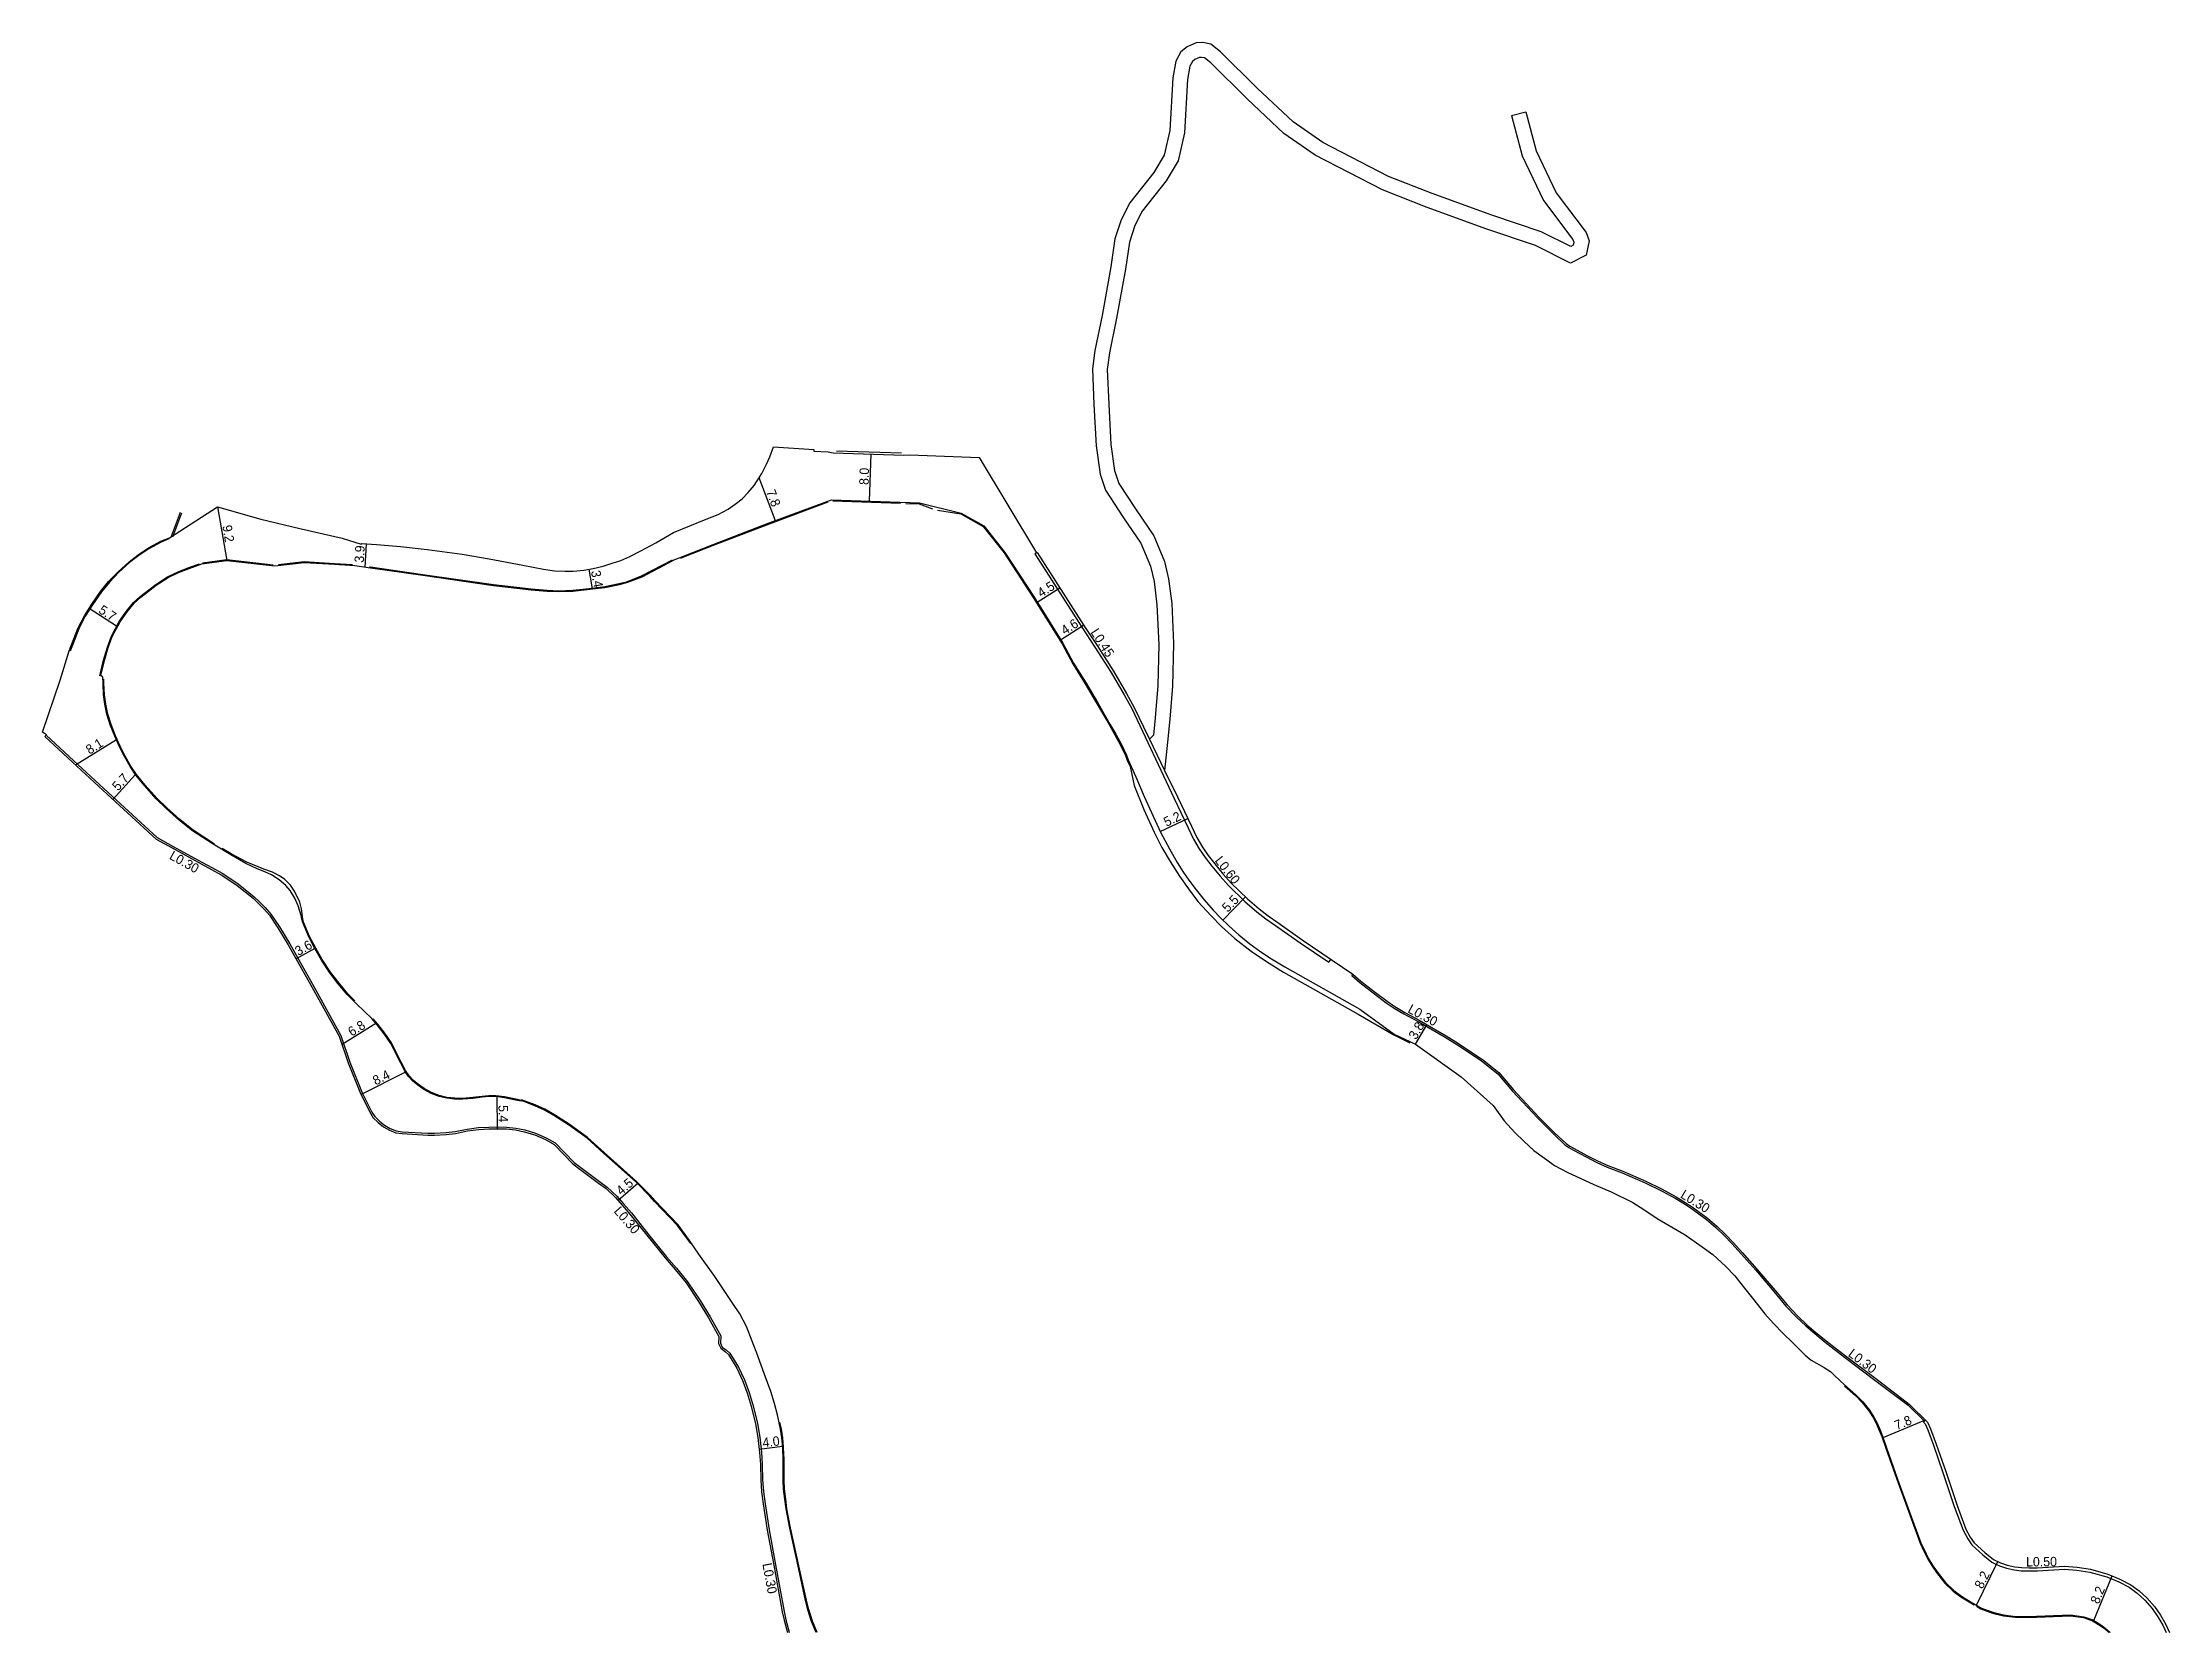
# Model space of a CAD drawing. Header units: metres. Extents: x -25600 to -24000, y -96000 to -93600.
# Drawn here: x -25197.1 to -24837, y -95400 to -95130.8 of the extents above; entities that cross this region are included whole.
import ezdxf

# ---------------------------------------------------------------- set-up
doc = ezdxf.new("R2010")
doc.units = ezdxf.units.M
doc.header["$LTSCALE"] = 2.5
for name, color, linetype in [('側溝・桝', 7, 'Continuous'), ('幅員', 7, 'Continuous'), ('歩道・分離帯・安全施設', 7, 'Continuous'), ('道路', 7, 'Continuous')]:
    doc.layers.add(name, color=color, linetype=linetype)
doc.styles.get("Standard").update_dxf_attribs({"font": ''})
doc.styles.get('Standard').set_extended_font_data('@MS PGothic')

msp = doc.modelspace()

# ---------------------------------------------------------------- texts
at = {"layer": '側溝・桝'}
for s, rotation, p in [('L0.45', 303.1021, (-25019.77, -95230.68)), ('L0.30', 330.7621, (-25175.8, -95268.97)), ('L0.60', 308.1495, (-24998.75, -95269.36)), ('L0.30', 331.9411, (-24966.12, -95294.96)), ('L0.30', 328.4299, (-24919.96, -95326.31)), ('L0.30', 311.1495, (-25100.52, -95328.75)), ('L0.30', 322.9203, (-24891.55, -95353.1)), ('L0.30', 280.4849, (-25075.27, -95388.4)), ('L0.50', 0.5144, (-24861.3, -95388.84))]:
    msp.add_text(s, height=1.6, rotation=rotation, dxfattribs=at).set_placement(p)
at = {"layer": '幅員'}
for s, rotation, p in [('8.0', 88.235, (-25057.28, -95205.75)), ('7.8', 290.6838, (-25074.65, -95206.86)), ('9.2', 279.6123, (-25166.7, -95212.66)), ('3.9', 86.7426, (-25142.74, -95218.92)), ('3.4', 279.9211, (-25104.28, -95220.34)), ('4.5', 32.5894, (-25028.05, -95224.84)), ('5.7', 327.4598, (-25187.78, -95227.31)), ('4.6', 32.5894, (-25024.04, -95231.18)), ('8.1', 31.9287, (-25189.18, -95251.4)), ('5.7', 47.4449, (-25184.35, -95257.63)), ('5.2', 25.4529, (-25006.84, -95263.63)), ('5.5', 45.5694, (-24996.48, -95278.18)), ('3.6', 29.083, (-25153.84, -95285.5)), ('6.8', 31.8981, (-25144.78, -95299.15)), ('3.8', 59.7185, (-24964.58, -95299.75)), ('8.4', 26.6999, (-25140.73, -95307.41)), ('5.4', 270.6103, (-25119.94, -95310.72)), ('4.5', 41.1495, (-25099.15, -95326.07)), ('7.8', 22.4398, (-24883.19, -95365.77)), ('4.0', 7.0377, (-25075.14, -95368.68)), ('8.2', 64.0709, (-24868.68, -95392.74)), ('8.2', 67.5852, (-24849.01, -95395.3))]:
    msp.add_text(s, height=1.6, rotation=rotation, dxfattribs=at).set_placement(p)

# ---------------------------------------------------------------- linework, layer by layer
at = {"layer": '側溝・桝'}
for points in [[(-25028.84, -95217.23), (-25029.11, -95217.4)], [(-25029.11, -95217.4), (-25021.18, -95229.79), (-25018.98, -95233.18), (-25016.21, -95237.49), (-25013.98, -95241.25), (-25012.71, -95243.59)], [(-25012.71, -95243.59), (-25005.53, -95258.8), (-25003.17, -95263.76), (-25002.24, -95265.68), (-25001.28, -95267.36), (-25000.29, -95268.82), (-24999.17, -95270.24), (-24997.77, -95271.95), (-24996.33, -95273.56), (-24993.56, -95276.27), (-24991.54, -95277.99), (-24990.01, -95279.19), (-24988.36, -95280.33), (-24984.19, -95283.24), (-24979.33, -95286.53)], [(-25177.72, -95265.41), (-25186, -95257.82), (-25191.85, -95252.44), (-25196.54, -95248.1)], [(-25009.73, -95248.77), (-25007.17, -95254.06)], [(-25177.72, -95265.41), (-25175.04, -95266.91), (-25170.15, -95269.58), (-25168.37, -95270.54), (-25166.71, -95271.46), (-25165.24, -95272.42), (-25164.02, -95273.27), (-25161.29, -95275.47), (-25160.51, -95276.2), (-25159.43, -95277.27), (-25158.46, -95278.39), (-25157.02, -95280.51), (-25155.25, -95283.4), (-25150.94, -95291.15), (-25146.62, -95298.93), (-25145.09, -95303.43), (-25143, -95308.65), (-25141.36, -95311.92), (-25140.89, -95312.67), (-25140.08, -95313.43), (-25139.21, -95314.13), (-25138.27, -95314.68), (-25137.25, -95315.08), (-25136.22, -95315.22), (-25131.91, -95315.49), (-25130.8, -95315.49), (-25128.82, -95315.38), (-25127.28, -95315.19), (-25125.24, -95314.78), (-25123.31, -95314.53), (-25121.56, -95314.43), (-25120.07, -95314.42), (-25118.56, -95314.43), (-25117.03, -95314.6), (-25115.49, -95314.92), (-25113.66, -95315.48), (-25111.85, -95316.25), (-25110.33, -95317.13), (-25107.11, -95320.42), (-25106, -95321.31), (-25102.82, -95323.67), (-25101.51, -95324.61), (-25099.91, -95326.15), (-25098.77, -95327.45), (-25097.44, -95328.96), (-25094.59, -95332.55), (-25091.47, -95336.38), (-25089.8, -95338.32), (-25087.93, -95340.64), (-25085.82, -95343.79), (-25084.09, -95346.56), (-25082.3, -95349.8), (-25082.35, -95351.02), (-25082.05, -95351.69), (-25081.31, -95352.22), (-25080.75, -95352.72), (-25079.3, -95355.08), (-25078.3, -95357.24), (-25077.51, -95359.35), (-25076.83, -95361.61), (-25076.09, -95364.63), (-25075.71, -95366.95), (-25075.4, -95369.48), (-25075.27, -95371.54), (-25075.22, -95374.17), (-25075.09, -95376.16), (-25074.81, -95378.2), (-25074.13, -95382.63), (-25073.03, -95388.55), (-25071.59, -95396.46), (-25071.29, -95397.84), (-25070.7, -95399.95), (-25070.68, -95400)], [(-24979.33, -95286.53), (-24978.98, -95286.02)], [(-24975.45, -95288.76), (-24975.28, -95288.53)], [(-24975.45, -95288.76), (-24974.13, -95289.94), (-24971.83, -95291.72), (-24969.66, -95293.39), (-24968.3, -95294.28), (-24966.64, -95295.29), (-24964.21, -95296.58), (-24959.66, -95299.24), (-24957.54, -95300.54), (-24955.45, -95301.92), (-24953.52, -95303.25), (-24950.75, -95305.4), (-24948.29, -95308.3), (-24943.99, -95312.94), (-24941.32, -95315.6), (-24939.37, -95317.42), (-24938.72, -95317.89), (-24937.93, -95318.34), (-24935.8, -95319.5), (-24933.96, -95320.42), (-24932.21, -95321.2), (-24929.7, -95322.19), (-24925.81, -95323.86), (-24923.02, -95325.22), (-24920.7, -95326.47), (-24919.15, -95327.43), (-24917.76, -95328.33), (-24915.42, -95330.07), (-24913.83, -95331.43), (-24912.4, -95332.81), (-24911.07, -95334.23), (-24909.59, -95335.84), (-24907.07, -95338.69), (-24904.02, -95342.28), (-24901.98, -95344.74), (-24900.19, -95346.62), (-24898.6, -95348.11), (-24897.41, -95349.12), (-24895.33, -95350.87), (-24892.05, -95353.39), (-24886.93, -95357.26), (-24881.26, -95361.54), (-24878.52, -95364.23)], [(-24878.68, -95364.4), (-24878.32, -95364.03)], [(-24878.68, -95364.4), (-24878.4, -95364.68), (-24877.94, -95365.69), (-24876.98, -95368.31), (-24875.37, -95372.9), (-24873.45, -95378.67), (-24871.97, -95382.71), (-24871.19, -95384.14), (-24870.46, -95385.17), (-24868.64, -95386.87), (-24867.09, -95388.08), (-24865.8, -95388.71), (-24864.63, -95389.1), (-24863.29, -95389.37), (-24862.14, -95389.54), (-24860.76, -95389.59), (-24859.39, -95389.58), (-24854.82, -95389.3), (-24852.72, -95389.46), (-24850.51, -95389.81), (-24847.63, -95390.6), (-24845.62, -95391.43), (-24843.83, -95392.35), (-24842.5, -95393.32), (-24841.22, -95394.51), (-24839.96, -95395.94), (-24838.99, -95397.35), (-24838.16, -95398.75), (-24837.59, -95400)]]:
    msp.add_lwpolyline(points, dxfattribs=at)
at = {"layer": '幅員', "flags": 128}
for points in [[(-25057.11, -95208.47), (-25056.86, -95200.44)], [(-25073.06, -95211.78), (-25075.81, -95204.5)], [(-25167.5, -95209.43), (-25165.96, -95218.5)], [(-25142.53, -95219.62), (-25142.31, -95215.69)], [(-25104.01, -95223.33), (-25104.59, -95220)], [(-25028.73, -95225.57), (-25024.91, -95223.13)], [(-25184.45, -95229.73), (-25189.25, -95226.67)], [(-25024.76, -95231.93), (-25020.87, -95229.45)], [(-25184.64, -95248.87), (-25191.54, -95253.16)], [(-25181.38, -95254.76), (-25185.23, -95258.96)], [(-25007.91, -95264.41), (-25003.23, -95262.19)], [(-24997.32, -95279.4), (-24993.48, -95275.48)], [(-25151.02, -95284.22), (-25154.18, -95285.98)], [(-25140.69, -95296.89), (-25146.43, -95300.47)], [(-24964.68, -95300.42), (-24962.75, -95297.11)], [(-25135.68, -95305.15), (-25143.21, -95308.94)], [(-25120.21, -95309.31), (-25120.15, -95314.74)], [(-25096.31, -95323.92), (-25099.7, -95326.88)], [(-24885.52, -95367), (-24878.32, -95364.03)], [(-25071.83, -95368.53), (-25075.78, -95369.01)], [(-24869.69, -95395.4), (-24866.09, -95388)], [(-24849.85, -95397.99), (-24846.73, -95390.42)]]:
    msp.add_lwpolyline(points, dxfattribs=at)
at = {"layer": '歩道・分離帯・安全施設'}
for points in [[(-25051.7, -95200.36), (-25062.72, -95200.02)], [(-25089.07, -95218.11), (-25088.54, -95217.91), (-25083.52, -95215.95), (-25074.49, -95212.47), (-25064.12, -95208.59)], [(-25063.34, -95208.39), (-25051.87, -95208.81)], [(-25050.96, -95208.84), (-25048.69, -95208.93), (-25046.46, -95209.79)], [(-25173.85, -95210.41), (-25175.37, -95214.45)], [(-25173.59, -95210.5), (-25175.12, -95214.55)], [(-25045.63, -95209.98), (-25041.68, -95210.63), (-25037.89, -95212.77), (-25034.34, -95217.22), (-25029.39, -95224.8), (-25024.51, -95232.62), (-25022.71, -95236), (-25020.58, -95239.38), (-25018.56, -95242.83), (-25016.55, -95246.28), (-25015.56, -95248.02), (-25014.6, -95249.76), (-25013.76, -95251.55), (-25013.48, -95252.3), (-25012.99, -95253.37), (-25012.32, -95256.63), (-25010.68, -95260.7), (-25008.92, -95264.5), (-25007.6, -95267.12), (-25006.21, -95269.47), (-25004.62, -95271.96), (-25003.1, -95274.09), (-25001.51, -95276.26), (-24999.27, -95278.7), (-24997.52, -95280.47), (-24995.26, -95282.53), (-24992.51, -95284.63), (-24989.91, -95286.43), (-24987.02, -95288.22), (-24974.37, -95295.31), (-24968.36, -95298.85), (-24965.62, -95300.15)], [(-25175.75, -95214.87), (-25177.03, -95215.41), (-25179.14, -95216.53), (-25180.84, -95217.67), (-25182.39, -95218.88), (-25184.24, -95220.52), (-25185.82, -95222.16), (-25187.18, -95223.83), (-25188.65, -95226.01), (-25189.9, -95227.96), (-25191, -95230.11), (-25192.47, -95233.84)], [(-25187.43, -95238.04), (-25186.82, -95235.4), (-25186.16, -95233.18), (-25185.46, -95231.33), (-25184.15, -95228.84), (-25182.92, -95227.1), (-25181.71, -95225.64), (-25180.6, -95224.63), (-25177.97, -95222.58), (-25175.96, -95221.29), (-25174.17, -95220.43), (-25172.38, -95219.73), (-25170.57, -95219.1)], [(-25170.08, -95218.94), (-25165.96, -95218.34), (-25158.06, -95219.24)], [(-25157.17, -95219.2), (-25152.82, -95218.69), (-25147.71, -95219.01), (-25144.65, -95219.22)], [(-25141.76, -95219.57), (-25141.59, -95219.59), (-25132.75, -95220.87), (-25120.78, -95222.58), (-25116.81, -95223.05), (-25114.4, -95223.34), (-25111.69, -95223.55), (-25109.73, -95223.64), (-25107.35, -95223.56), (-25104.03, -95223.18), (-25101.95, -95222.94), (-25099.51, -95222.44), (-25098.09, -95222.06), (-25095.7, -95221.13), (-25090.49, -95218.38)], [(-25168.01, -95266.55), (-25168.18, -95266.45), (-25171.64, -95264.16), (-25173.87, -95262.39), (-25176.1, -95260.41), (-25177.78, -95258.75), (-25179.75, -95256.53), (-25181.2, -95254.76), (-25182.17, -95253.32), (-25183.15, -95251.63), (-25183.98, -95249.97), (-25184.76, -95248.21), (-25185.53, -95246.29), (-25186.09, -95244.51), (-25186.44, -95242.83), (-25186.64, -95241.25), (-25186.73, -95239.29), (-25186.75, -95238.59)], [(-25153.08, -95279.22), (-25153.27, -95277.51), (-25153.6, -95276.34), (-25154.46, -95274.5), (-25155.17, -95273.46), (-25156.09, -95272.54), (-25157.01, -95271.89), (-25158.22, -95271.27), (-25159.66, -95270.76), (-25162.53, -95269.57), (-25165.2, -95268.2), (-25166.74, -95267.29)], [(-25144.28, -95293.06), (-25145.42, -95291.89), (-25146.94, -95290.08), (-25148.4, -95288.23), (-25149.79, -95286.08), (-25150.88, -95284.15), (-25151.91, -95282.16), (-25152.93, -95279.75), (-25153.09, -95279.18)], [(-25116.22, -95309.89), (-25117.02, -95309.72), (-25118.91, -95309.32), (-25120.36, -95309.14), (-25121.6, -95309.14), (-25122.72, -95309.24), (-25124.28, -95309.45), (-25125.96, -95309.58), (-25127.35, -95309.55), (-25128.67, -95309.41), (-25129.96, -95309.09), (-25131.29, -95308.59), (-25132.52, -95307.92), (-25133.5, -95307.25), (-25134.35, -95306.57), (-25135.07, -95305.79), (-25135.68, -95304.87), (-25136.34, -95303.56), (-25138.06, -95300.2), (-25139.17, -95298.54), (-25140.39, -95297.03), (-25141.14, -95296.13)], [(-25087.4, -95334.16), (-25087.71, -95333.71), (-25089.65, -95331.09), (-25093.52, -95327.02), (-25094.3, -95326.15), (-25096.65, -95323.78), (-25102.14, -95318.86), (-25104.95, -95316.33), (-25108.07, -95314.06), (-25110.54, -95312.47), (-25112.16, -95311.57), (-25113.8, -95310.82), (-25115.94, -95310.02)], [(-24892.07, -95358.24), (-24890.2, -95359.87), (-24889.05, -95361.08), (-24887.94, -95362.47), (-24887.2, -95363.62), (-24886.65, -95364.66), (-24886.26, -95365.54), (-24885.73, -95366.84), (-24885.05, -95368.82), (-24883.19, -95374.07), (-24881.23, -95379.49), (-24879.23, -95384.88), (-24878.66, -95386.11), (-24877.99, -95387.48), (-24877.22, -95388.79), (-24876.33, -95390.03), (-24876.3, -95390.07), (-24875.03, -95391.65), (-24873.65, -95392.99), (-24872.33, -95393.99), (-24870.66, -95395.01), (-24870.09, -95395.34)], [(-25065.98, -95400), (-25066.8, -95398.08), (-25067.39, -95396.14), (-25067.81, -95394.55), (-25068.95, -95389.25), (-25070.48, -95382.31), (-25071.1, -95379.07), (-25071.31, -95377.43), (-25071.51, -95375.7), (-25071.59, -95374.24), (-25071.57, -95370.77), (-25071.66, -95368.68), (-25071.81, -95367.03), (-25072.04, -95365.56), (-25072.29, -95364.38)], [(-24869.69, -95395.57), (-24868.94, -95396.01), (-24866.99, -95396.74), (-24865.15, -95397.19), (-24863.1, -95397.42), (-24860.96, -95397.46), (-24853.79, -95397.16), (-24851.56, -95397.48), (-24850.07, -95398.03), (-24848.74, -95398.84), (-24848.05, -95399.35), (-24847.31, -95400)]]:
    msp.add_lwpolyline(points, dxfattribs=at)
at = {"layer": '道路'}
for points in [[(-24948.42, -95143.19), (-24946.61, -95150.02), (-24943, -95157.56), (-24938.02, -95164.18), (-24937.86, -95164.61), (-24937.97, -95165.16), (-24938.4, -95165.38), (-24943.39, -95162.86), (-24951.76, -95160.07), (-24961.84, -95156.41), (-24969.23, -95153.51), (-24980.34, -95147.77), (-24985.38, -95144.27), (-24991.46, -95138.54), (-24997.7, -95132.41), (-24999.34, -95131.1), (-25000.71, -95130.83), (-25001.8, -95130.88), (-25003.34, -95131.54), (-25004.43, -95132.41), (-25005.25, -95134), (-25005.75, -95136.78), (-25006.3, -95145.74), (-25007.23, -95149.9), (-25008.98, -95152.85), (-25013.03, -95157.98), (-25014.51, -95160.82), (-25015.56, -95164.05), (-25016.27, -95168.8), (-25017.75, -95177.05), (-25018.95, -95182.95), (-25019.39, -95186.07), (-25019.12, -95192.13), (-25018.74, -95199.12), (-25018.08, -95203.88), (-25017.15, -95206.61), (-25014.09, -95211.31), (-25011.19, -95215.57), (-25009.54, -95219.45), (-25008.94, -95222.08), (-25008.45, -95226.01), (-25008.12, -95232.73), (-25008.31, -95239.66), (-25008.77, -95245.16), (-25009.06, -95248.11), (-25009.73, -95248.77)], [(-24946, -95142.55), (-24944.26, -95149.15), (-24940.85, -95156.26), (-24935.81, -95162.96), (-24935.26, -95164.4), (-24935.76, -95166.85), (-24938.41, -95168.17), (-24944.35, -95165.18), (-24952.59, -95162.43), (-24962.72, -95158.75), (-24970.26, -95155.79), (-24981.64, -95149.92), (-24986.96, -95146.22), (-24993.19, -95140.34), (-24999.35, -95134.29), (-25000.42, -95133.43), (-25000.89, -95133.34), (-25001.23, -95133.36), (-25002.04, -95133.7), (-25002.46, -95134.04), (-25002.86, -95134.81), (-25003.26, -95137.08), (-25003.81, -95146.1), (-25004.88, -95150.83), (-25006.92, -95154.26), (-25010.93, -95159.35), (-25012.2, -95161.79), (-25013.11, -95164.62), (-25013.8, -95169.22), (-25015.29, -95177.51), (-25016.49, -95183.37), (-25016.88, -95186.18), (-25016.62, -95192.03), (-25016.25, -95198.88), (-25015.64, -95203.3), (-25014.89, -95205.51), (-25012, -95209.93), (-25008.98, -95214.37), (-25007.16, -95218.68), (-25006.48, -95221.64), (-25005.96, -95225.8), (-25005.63, -95232.56), (-25005.81, -95239.8), (-25006.28, -95245.39), (-25006.66, -95249.25), (-25007.17, -95254.06)], [(-24948.42, -95143.19), (-24946, -95142.55)], [(-25177.92, -95265.67), (-25186.21, -95258.05), (-25192.07, -95252.68), (-25196.76, -95248.34), (-25196.46, -95248.02), (-25197.14, -95247.57), (-25194.15, -95238.79), (-25192.62, -95233.81), (-25191.14, -95230.05), (-25190.03, -95227.89), (-25188.78, -95225.92), (-25187.3, -95223.74), (-25185.94, -95222.06), (-25184.34, -95220.41), (-25182.49, -95218.77), (-25180.93, -95217.55), (-25179.21, -95216.4), (-25177.1, -95215.27), (-25175.62, -95214.66), (-25167.5, -95209.43), (-25160.15, -95211.54), (-25153.59, -95213.1), (-25146.39, -95214.73), (-25143.2, -95215.73), (-25143.08, -95215.65), (-25140.58, -95215.79), (-25136.51, -95216.13), (-25132.02, -95216.63), (-25126.11, -95217.45), (-25121.5, -95218.23), (-25115.8, -95219.28), (-25112.29, -95220), (-25110.48, -95220.26), (-25108.72, -95220.34), (-25107.27, -95220.34), (-25105.51, -95220.16), (-25103.92, -95219.88), (-25102.24, -95219.49), (-25100.68, -95218.98), (-25099.24, -95218.53), (-25097.69, -95217.85), (-25095.86, -95216.87), (-25093.31, -95215.55), (-25090.32, -95213.78), (-25084.75, -95211.5), (-25082.73, -95210.72), (-25081.06, -95209.83), (-25079.86, -95209), (-25078.68, -95208.07), (-25077.65, -95206.98), (-25076.64, -95205.82), (-25075.36, -95203.8), (-25074.54, -95202.21), (-25074, -95200.95), (-25073.35, -95199.28), (-25066.54, -95199.7), (-25066.56, -95199.99), (-25064.14, -95200.14), (-25063.25, -95200.31), (-25051.33, -95200.68), (-25050.31, -95200.65), (-25038.58, -95201.09), (-25028.84, -95217.23), (-25028.72, -95217.17)], [(-25066.14, -95400), (-25066.94, -95398.13), (-25067.54, -95396.18), (-25067.95, -95394.58), (-25069.09, -95389.29), (-25070.63, -95382.34), (-25071.25, -95379.09), (-25071.46, -95377.44), (-25071.66, -95375.72), (-25071.74, -95374.24), (-25071.72, -95370.78), (-25071.81, -95368.69), (-25071.96, -95367.05), (-25072.19, -95365.59), (-25072.69, -95363.18), (-25073.18, -95361.26), (-25073.83, -95359.18), (-25074.96, -95356.18), (-25075.97, -95353.35), (-25076.04, -95353.18), (-25077.94, -95348.18), (-25079.08, -95346.08), (-25080.26, -95344.31), (-25083.29, -95339.71), (-25085.99, -95335.95), (-25087.59, -95333.63), (-25089.53, -95330.99), (-25093.41, -95326.92), (-25094.19, -95326.04), (-25096.55, -95323.67), (-25102.04, -95318.75), (-25104.85, -95316.21), (-25107.98, -95313.94), (-25110.46, -95312.35), (-25112.1, -95311.43), (-25113.74, -95310.68), (-25116.05, -95309.82), (-25116.11, -95310.06), (-25117.05, -95309.86), (-25118.94, -95309.47), (-25120.37, -95309.29), (-25121.59, -95309.29), (-25122.7, -95309.39), (-25124.27, -95309.6), (-25125.95, -95309.73), (-25127.36, -95309.7), (-25128.69, -95309.55), (-25130.01, -95309.24), (-25131.36, -95308.73), (-25132.6, -95308.05), (-25133.59, -95307.37), (-25134.45, -95306.68), (-25135.19, -95305.89), (-25135.81, -95304.95), (-25136.48, -95303.63), (-25138.19, -95300.28), (-25139.29, -95298.63), (-25140.5, -95297.12), (-25141.37, -95296.08), (-25144, -95293.57), (-25145.54, -95291.99), (-25147.06, -95290.17), (-25148.52, -95288.32), (-25149.91, -95286.16), (-25151.02, -95284.22), (-25152.04, -95282.22), (-25153.07, -95279.79), (-25153.23, -95279.22), (-25153.33, -95278.64), (-25153.84, -95276.96), (-25154.41, -95275.67), (-25155.21, -95274.4), (-25155.97, -95273.53), (-25157.1, -95272.58), (-25158.39, -95271.75), (-25159.48, -95271.23), (-25160.78, -95270.7), (-25162.7, -95269.79), (-25165.28, -95268.33), (-25168.26, -95266.57), (-25171.73, -95264.29), (-25173.97, -95262.51), (-25176.21, -95260.52), (-25177.89, -95258.85), (-25179.86, -95256.63), (-25181.32, -95254.85), (-25182.29, -95253.4), (-25183.28, -95251.7), (-25184.12, -95250.04), (-25184.9, -95248.27), (-25185.67, -95246.34), (-25186.24, -95244.54), (-25186.59, -95242.85), (-25186.79, -95241.27), (-25186.88, -95239.3), (-25186.9, -95238.27), (-25187.27, -95237.98), (-25186.67, -95235.44), (-25186.02, -95233.23), (-25185.33, -95231.39), (-25184.02, -95228.92), (-25182.8, -95227.19), (-25181.6, -95225.74), (-25180.5, -95224.75), (-25177.89, -95222.7), (-25175.89, -95221.42), (-25174.11, -95220.57), (-25172.32, -95219.87), (-25170.14, -95219.1), (-25165.96, -95218.5), (-25157.82, -95219.42), (-25152.82, -95218.84), (-25147.72, -95219.16), (-25144.28, -95219.39), (-25141.61, -95219.74), (-25132.77, -95221.01), (-25120.79, -95222.73), (-25116.83, -95223.2), (-25114.42, -95223.49), (-25111.7, -95223.7), (-25109.73, -95223.79), (-25107.34, -95223.71), (-25104.01, -95223.33), (-25101.93, -95223.09), (-25099.47, -95222.59), (-25098.05, -95222.2), (-25095.64, -95221.27), (-25090.09, -95218.34), (-25088.6, -95217.77), (-25083.57, -95215.81), (-25074.54, -95212.33), (-25063.58, -95208.23), (-25048.67, -95208.78), (-25041.63, -95210.49), (-25037.79, -95212.66), (-25034.22, -95217.14), (-25029.26, -95224.72), (-25024.38, -95232.54), (-25022.58, -95235.92), (-25020.45, -95239.31), (-25018.43, -95242.75), (-25016.42, -95246.21), (-25015.43, -95247.94), (-25014.47, -95249.69), (-25013.62, -95251.49), (-25013.34, -95252.25), (-25012.02, -95255.14), (-25010.59, -95258.46), (-25007.87, -95264.51), (-25006.33, -95267.33), (-25005.05, -95269.63), (-25003.96, -95271.33), (-25003.06, -95272.65), (-25001.82, -95274.27), (-25000.44, -95275.95), (-24998.94, -95277.7), (-24997.72, -95279), (-24996.3, -95280.39), (-24994.58, -95281.9), (-24992.74, -95283.43), (-24990.89, -95284.78), (-24989.06, -95285.98), (-24986.81, -95287.31), (-24974.13, -95294.45), (-24968.29, -95298.72), (-24964.68, -95300.42), (-24956.97, -95305.96), (-24951.55, -95310.8), (-24949.67, -95313.39), (-24947.86, -95315.36), (-24946.29, -95316.86), (-24944.62, -95318.41), (-24942.47, -95319.98), (-24941.14, -95320.92), (-24939, -95322.05), (-24934.51, -95324.15), (-24931.53, -95325.39), (-24927.88, -95327.22), (-24926, -95328.4), (-24923.76, -95329.9), (-24919.03, -95332.67), (-24916.15, -95334.69), (-24914.36, -95336.04), (-24912.18, -95337.99), (-24910.59, -95339.65), (-24909.21, -95341.42), (-24907.64, -95343.43), (-24905.53, -95346.04), (-24904.09, -95347.7), (-24902.45, -95349.41), (-24900.8, -95350.95), (-24898.68, -95353.08), (-24897.66, -95353.91), (-24895.5, -95355.12), (-24894.43, -95355.81), (-24893.73, -95356.52), (-24892.04, -95358.06), (-24890.1, -95359.77), (-24888.93, -95360.98), (-24887.82, -95362.38), (-24887.07, -95363.54), (-24886.52, -95364.59), (-24886.12, -95365.48), (-24885.59, -95366.79), (-24884.91, -95368.77), (-24883.05, -95374.02), (-24881.09, -95379.44), (-24879.1, -95384.82), (-24878.52, -95386.05), (-24877.86, -95387.4), (-24877.1, -95388.71), (-24876.21, -95389.94), (-24876.18, -95389.97), (-24874.92, -95391.55), (-24873.55, -95392.88), (-24872.24, -95393.87), (-24870.59, -95394.88), (-24868.87, -95395.87), (-24866.95, -95396.59), (-24865.12, -95397.04), (-24863.09, -95397.27), (-24860.96, -95397.31), (-24853.78, -95397.01), (-24851.52, -95397.33), (-24850.01, -95397.89), (-24848.65, -95398.71), (-24847.96, -95399.24), (-24847.14, -95399.96), (-24847.1, -95400)], [(-25028.72, -95217.17), (-25020.81, -95229.55), (-25018.6, -95232.93), (-25015.82, -95237.26), (-25013.59, -95241.03), (-25012.31, -95243.39), (-25010.74, -95246.68), (-25009.73, -95248.77)], [(-25007.17, -95254.06), (-25004.97, -95258.52), (-25002.61, -95263.49), (-25001.69, -95265.39), (-25000.76, -95267.04), (-24999.78, -95268.46), (-24998.68, -95269.86), (-24997.3, -95271.54), (-24995.88, -95273.13), (-24993.14, -95275.81), (-24991.15, -95277.51), (-24989.64, -95278.69), (-24988.01, -95279.82), (-24983.84, -95282.73), (-24975.28, -95288.53), (-24973.95, -95289.72), (-24971.66, -95291.5), (-24969.5, -95293.15), (-24968.15, -95294.04), (-24966.5, -95295.04), (-24964.07, -95296.34), (-24959.51, -95299), (-24957.39, -95300.3), (-24955.29, -95301.68), (-24953.36, -95303.02), (-24950.55, -95305.19), (-24948.08, -95308.11), (-24943.78, -95312.75), (-24941.12, -95315.4), (-24939.19, -95317.2), (-24938.57, -95317.65), (-24937.79, -95318.09), (-24935.67, -95319.25), (-24933.84, -95320.16), (-24932.1, -95320.94), (-24929.59, -95321.93), (-24925.7, -95323.6), (-24922.89, -95324.97), (-24920.56, -95326.23), (-24919, -95327.19), (-24917.6, -95328.1), (-24915.25, -95329.85), (-24913.64, -95331.21), (-24912.19, -95332.61), (-24910.86, -95334.04), (-24909.38, -95335.65), (-24906.86, -95338.51), (-24903.8, -95342.09), (-24901.77, -95344.56), (-24899.99, -95346.42), (-24898.41, -95347.9), (-24897.23, -95348.91), (-24895.16, -95350.65), (-24891.87, -95353.17), (-24886.76, -95357.03), (-24881.08, -95361.33), (-24877.97, -95364.38), (-24877.46, -95365.5), (-24876.5, -95368.14), (-24874.89, -95372.74), (-24872.96, -95378.5), (-24871.51, -95382.49), (-24870.76, -95383.87), (-24870.07, -95384.83), (-24868.3, -95386.48), (-24866.82, -95387.64), (-24865.61, -95388.23), (-24864.5, -95388.61), (-24863.21, -95388.87), (-24862.09, -95389.03), (-24860.75, -95389.08), (-24859.4, -95389.07), (-24854.81, -95388.79), (-24852.66, -95388.95), (-24850.4, -95389.31), (-24847.47, -95390.12), (-24845.41, -95390.97), (-24843.56, -95391.91), (-24842.17, -95392.93), (-24840.85, -95394.15), (-24839.56, -95395.63), (-24838.56, -95397.08), (-24837.71, -95398.52), (-24837.02, -95400)], [(-25177.92, -95265.67), (-25175.19, -95267.19), (-25170.3, -95269.86), (-25168.52, -95270.82), (-25166.88, -95271.73), (-25165.41, -95272.68), (-25164.21, -95273.52), (-25161.5, -95275.71), (-25160.73, -95276.43), (-25159.67, -95277.49), (-25158.72, -95278.58), (-25157.29, -95280.69), (-25155.53, -95283.56), (-25151.22, -95291.31), (-25146.91, -95299.06), (-25145.39, -95303.54), (-25143.29, -95308.78), (-25141.63, -95312.07), (-25141.14, -95312.87), (-25140.29, -95313.67), (-25139.39, -95314.39), (-25138.41, -95314.96), (-25137.33, -95315.39), (-25136.26, -95315.53), (-25131.92, -95315.81), (-25130.79, -95315.81), (-25128.79, -95315.7), (-25127.22, -95315.5), (-25125.19, -95315.09), (-25123.28, -95314.85), (-25121.55, -95314.75), (-25120.07, -95314.74), (-25118.58, -95314.75), (-25117.08, -95314.92), (-25115.57, -95315.23), (-25113.77, -95315.78), (-25111.99, -95316.53), (-25110.53, -95317.39), (-25107.33, -95320.65), (-25106.19, -95321.56), (-25103.01, -95323.93), (-25101.71, -95324.86), (-25100.14, -95326.37), (-25099.01, -95327.66), (-25097.69, -95329.17), (-25094.84, -95332.75), (-25091.71, -95336.58), (-25090.05, -95338.53), (-25088.18, -95340.83), (-25086.09, -95343.96), (-25084.37, -95346.72), (-25082.62, -95349.88), (-25082.67, -95351.08), (-25082.31, -95351.89), (-25081.51, -95352.47), (-25081, -95352.92), (-25079.58, -95355.23), (-25078.6, -95357.36), (-25077.81, -95359.45), (-25077.14, -95361.69), (-25076.4, -95364.69), (-25076.03, -95367), (-25075.72, -95369.51), (-25075.59, -95371.55), (-25075.54, -95374.18), (-25075.41, -95376.19), (-25075.13, -95378.25), (-25074.44, -95382.68), (-25073.34, -95388.61), (-25071.9, -95396.52), (-25071.59, -95397.91), (-25071.02, -95400)]]:
    msp.add_lwpolyline(points, dxfattribs=at)

msp.set_redraw_order([(e.dxf.handle, doc.entitydb.next_handle()) for e in msp.query("TEXT MTEXT ATTDEF DIMENSION ARC_DIMENSION")])  # texts and dimensions are drawn at this point

doc.saveas('drawing.dxf')
